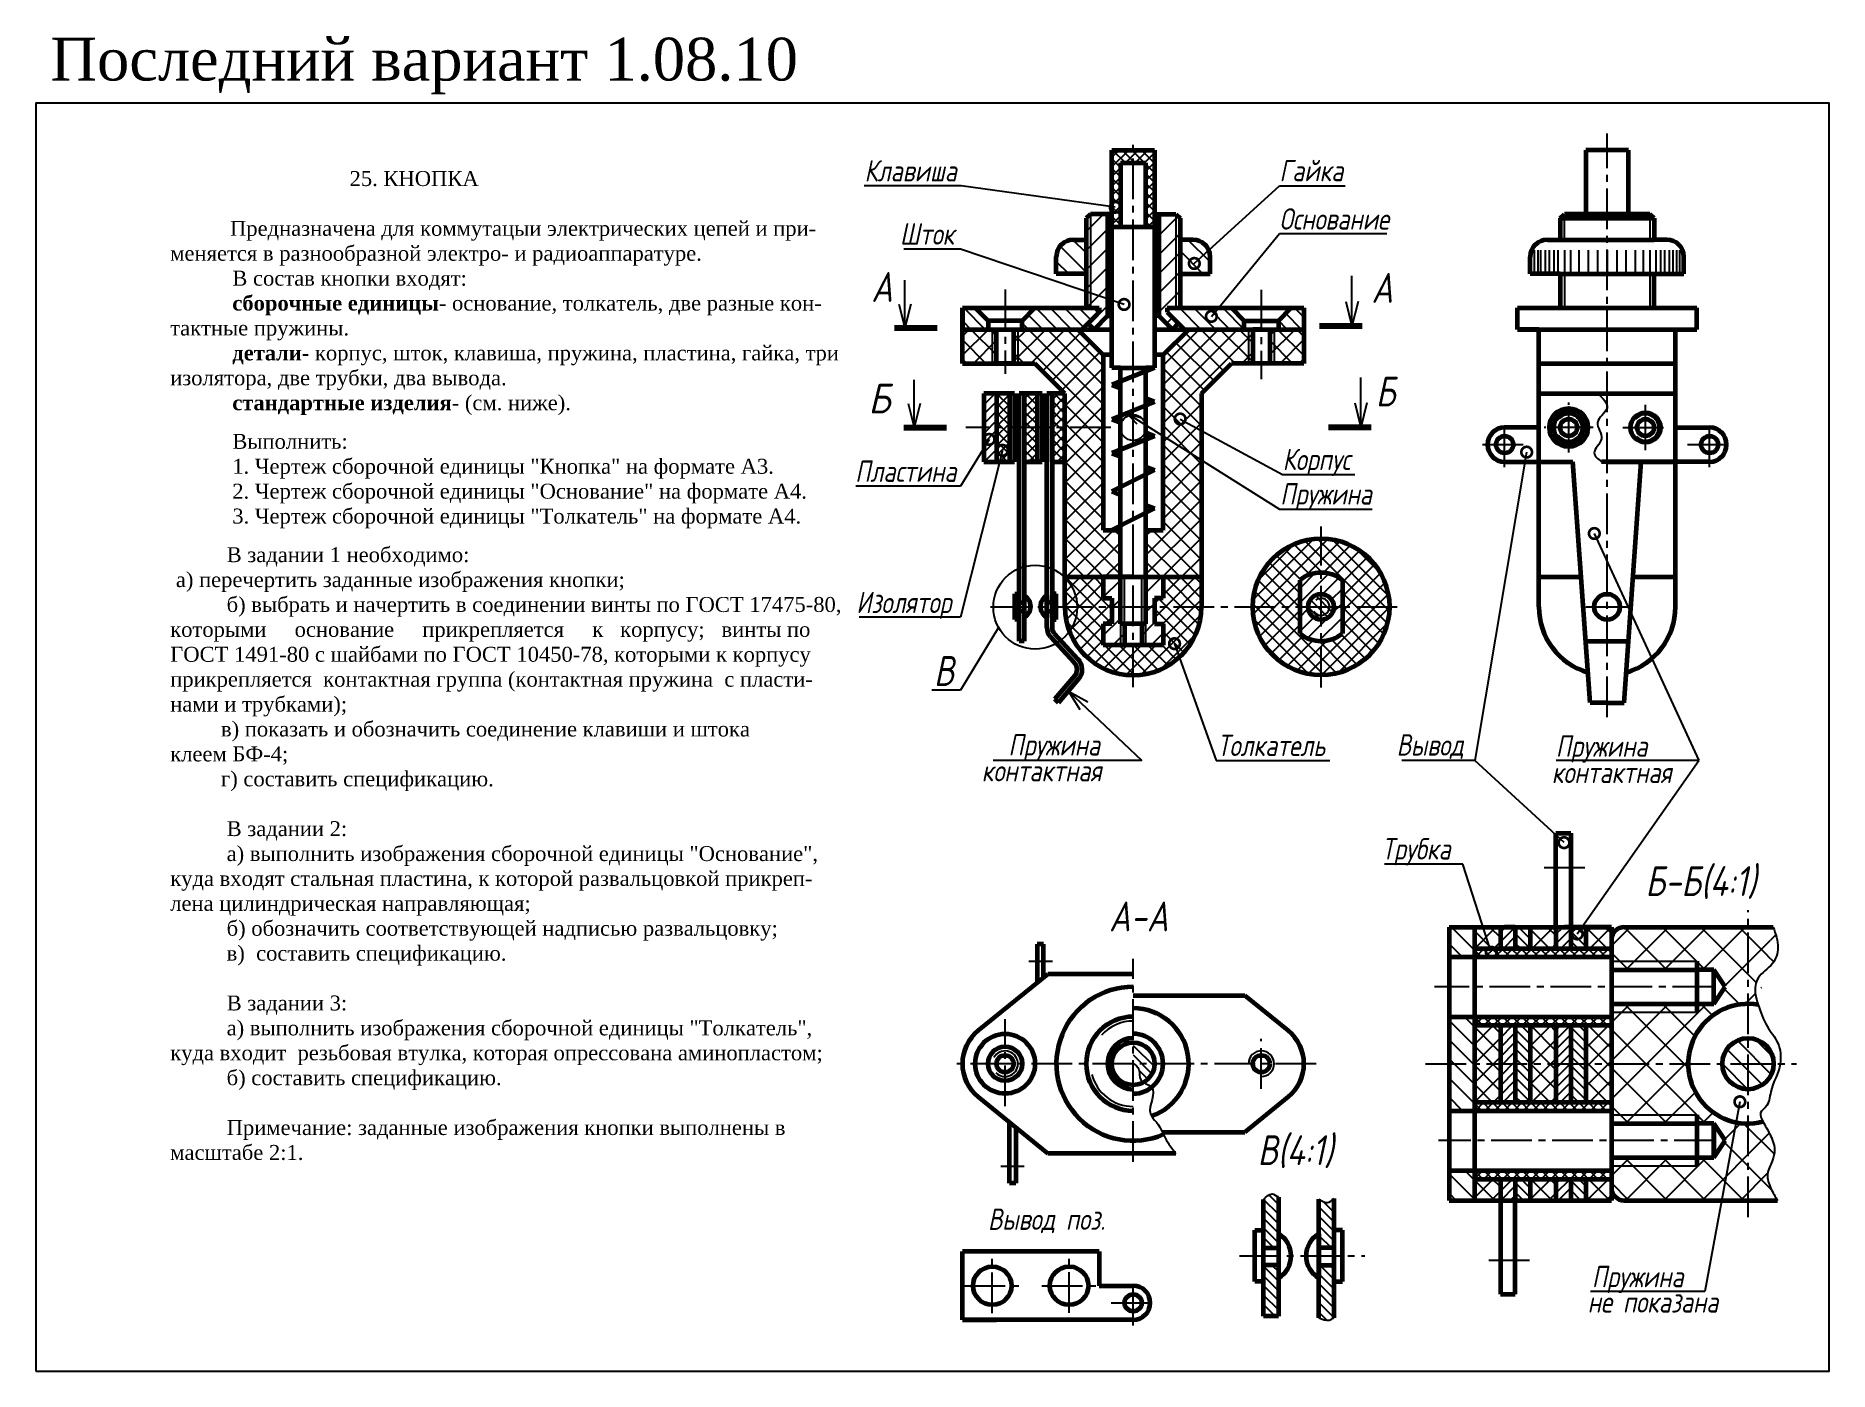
# Model space of a CAD drawing. Header units: millimetres. Extents: x 0 to 420, y 0 to 313.
import ezdxf

# ---------------------------------------------------------------- set-up
doc = ezdxf.new("R2010")
doc.units = ezdxf.units.MM
doc.header["$LTSCALE"] = 0.5
doc.linetypes.add('осевая2', pattern=[28.575000000000003, 19.05, -3.175, 3.175, -3.175])
doc.layers.get('0').update_dxf_attribs({"linetype": 'CONTINUOUS', "lineweight": 60})
doc.styles.get("Standard").update_dxf_attribs({"font": 'isocpeui.ttf', "width": 0.9})
doc.styles.add('стиль1', font='TIMES.TTF')
doc.dimstyles.get("Standard").update_dxf_attribs({"dimtxt": 5, "dimasz": 5, "dimexe": 2, "dimexo": 0, "dimgap": 1.5, "dimtad": 1, "dimdec": 0, "dimzin": 0, "dimtxsty": 'Standard', "dimcen": 5, "dimadec": 0, "dimazin": 0, "dimtfac": 1, "dimtdec": 0, "dimtofl": 0, "dimtmove": 0, "dimatfit": 3, "dimldrblk": 'DOTSMALL', "dimfxl": 0, "dimtolj": 1, "dimtzin": 0, "dimarcsym": 0})
pattern_1 = [(45, (10, -5), (-1.122532015133644, 1.122532015133644), []), (135, (10, -5), (-1.122532015133644, -1.122532015133644), [])]
pattern_2 = [(135, (0, 0), (-1.122532015133644, -1.122532015133644), [])]
pattern_3 = [(135, (0, 0), (-2.245064030267288, -2.245064030267288), [])]
pattern_4 = [(135, (0, 0), (-2.245064030267288, -2.245064030267288), []), (225, (0, 0), (2.245064030267288, -2.245064030267288), [])]
pattern_5 = [(45, (0, 0), (-1.122532015133644, 1.122532015133644), [])]

msp = doc.modelspace()

# ---------------------------------------------------------------- texts
at = {"color": 1, "lineweight": -3, "style": 'стиль1'}
msp.add_text('Последний вариант 1.08.10', height=10, dxfattribs=at).set_placement((3.422783860592972, 302.2799681957704))
at = {"color": 7, "lineweight": -3}
for s, height, width, p in [('Клавиша', 5, 0.8, (194.0701621060591, 278.6260579979266)), ('Гайка', 5, 0.8, (291.2523168393543, 278.6787607516511)), ('Шток', 5, 0.8, (202.3755449984262, 263.8383858995523)), ('Основание', 5, 0.8, (291.2523168393543, 267.3547493699864)), ('А', 7, 0.8, (195.655192801229, 250.4225870027178)), ('А', 7, 0.8, (312.8124720743657, 250.2018321012568)), ('Б', 7, 0.9, (194.9605212155783, 224.2984420396716)), ('Б', 7, 0.8, (313.8167992341149, 225.9412365781642)), ('Корпус', 5, 0.8, (292, 211.0389286462058)), ('Пластина', 5, 0.8, (191.8938155478829, 208.2737134635516)), ('Пружина', 5, 0.8, (291.4326791097087, 202.9535048000422)), ('Изолятор', 5, 0.8, (192.1534331396745, 177.5504892315471)), ('В', 7, 0.8, (210.3325062995041, 160.4846370044901)), ('Пружина', 5, 0.8, (227.7654112469613, 144.1801551574951)), ('Толкатель', 5, 0.8, (276.7154660609408, 144.062400348686)), ('Вывод', 5, 0.8, (318.7050475555782, 144.1658872847336)), ('Пружина', 5, 0.8, (355.9896035687136, 143.8957869386672)), ('контактная', 5, 0.8, (221.5097387369224, 138.1224051624586)), ('контактная', 5, 0.8, (355.024640785964, 137.7324584381626)), ('Трубка', 5, 0.8, (315.2282875468863, 119.8250557057544)), ('Б-Б(4:1)', 7, 0.8, (376.9693130998738, 111.2793057310734)), ('А-А', 7, 0.8, (251.3487584839194, 103)), ('В(4:1)', 7, 0.8, (286.1583603049758, 48.24173852189392)), ('Вывод поз.', 5, 0.8, (223, 33.08452678119204)), ('Пружина ', 5, 0.8, (364.436594125727, 19.64130170190401)), ('не показана', 5, 0.8, (363.4439675145065, 13.7116966837749))]:
    msp.add_text(s, height=height, dxfattribs=dict(at, width=width)).set_placement(p)
at = {"color": 7, "insert": (31.47099722455732, 286.9055627491589), "char_height": 3.5, "width": 154.2121212121212, "attachment_point": 1, "style": 'стиль1'}
msp.add_mtext('{\\fTimes New Roman|b0|i0|c204|p18;\\H1x;^I^I^I^I\\P^I^I^I25. КНОПКА\\P\\P^IПредназначена для коммутацыи электрических цепей и при-\\Pменяется в разнообразной электро- и радиоаппаратуре.\\P           В состав кнопки входят:\\P           \\fTimes New Roman|b1|i0|c204|p18;сборочные единицы\\fTimes New Roman|b0|i0|c204|p18;- основание, толкатель, две разные \\C256;кон-\\C7;\\Pтактные пружины.\\P          \\fTimes New Roman|b1|i0|c204|p18; детали\\fTimes New Roman|b0|i0|c204|p18;- корпус, шток, клавиша, пружина, пластина, гайка, \\C256;три \\C7;\\Pизолятора, две трубки, два вывода.\\P         \\fTimes New Roman|b1|i0|c204|p18;  стандартные изделия\\fTimes New Roman|b0|i0|c204|p18;- (см. ниже).\\P  \\H0.55x;         \\P\\H1.818x;           Выполнить:\\P           1. Чертеж сборочной единицы "Кнопка" на формате А3.\\P           2. Чертеж сборочной единицы "Основание" на формате А4.\\P           3. Чертеж сборочной единицы "Толкатель" на формате А4.\\P^I\\H0.55x; \\P\\H1.818x;          В задании 1 необходимо:^I^I\\P а) перечертить заданные изображения кнопки;\\P          б) выбрать и начертить в соединении винты по ГОСТ 17475-80,\\Pкоторыми     основание     прикрепляется     к   корпусу;   винты по\\PГОСТ 1491-80 с шайбами по ГОСТ 10450-78, которыми к корпусу прикрепляется  контактная группа (контактная пружина  с пласти-\\Pнами и трубками);\\P         в) показать и обозначить соединение клавиши и штока\\Pклеем БФ-4;\\P         г) составить спецификацию.\\P\\P          В задании 2:  \\P          а) выполнить изображения сборочной единицы "Основание", куда входят стальная пластина, к которой развальцовкой прикреп-\\Pлена цилиндрическая направляющая;\\P          б) обозначить соответствующей надписью развальцовку;\\P          в)  составить спецификацию.\\P \\P          В задании 3:\\P          а) выполнить изображения сборочной единицы "Толкатель",\\Pкуда входит  резьбовая втулка, которая опрессована аминопластом;\\P          б) составить спецификацию.\\P\\P          Примечание: заданные изображения кнопки выполнены в масштабе 2:1.}', dxfattribs=at)

# ---------------------------------------------------------------- blocks, each defined once
blk = doc.blocks.new('_DotSmall')
at = {"color": 0, "linetype": 'ByBlock', "const_width": 0.5}
blk.add_lwpolyline([(-0.0625, 0, 1), (0.0625, 0, 1)], format="xyb", close=True, dxfattribs=at)

# ---------------------------------------------------------------- hatches: boundary and pattern name
at = {"lineweight": -3}
h = msp.add_hatch(dxfattribs=at)
h.set_pattern_fill('ANSI37', color=256, scale=0.5, style=0)
h.set_pattern_definition([(45, (10.47450921081239, -4.379159490993146), (-1.122532015133644, 1.122532015133644), []), (135, (10.47450921081239, -4.379159490993146), (-1.122532015133644, -1.122532015133644), [])])
h.paths.add_polyline_path([(253.9999999999999, 283), (259.9999999999999, 283), (259.9999999999999, 268), (261.9999999999999, 268), (261.9999999999999, 286), (251.9999999999999, 286), (252, 268), (253.9999999999999, 268)])
h = msp.add_hatch(dxfattribs=at)
h.set_pattern_fill('ANSI31', style=0)
h.set_pattern_definition([(45, (10, -5), (-2.245064030267288, 2.245064030267288), [])])
h.paths.add_polyline_path([(250.9999999999999, 270.9999999999999), (246.9999999999999, 270.9999999999999), (247.0000000000002, 248.9999999999999), (249.0000000000001, 249), (249.0000000000001, 247.9999999999999), (246.414213562373, 245.414213562373), (247.8284271247462, 243.9999999999999), (251.0000000000001, 247.1715728752538)])
h.paths.add_polyline_path([(246.9999999999999, 270.9999999999999), (245.9999999999999, 269.9999999999999), (246.0000000000001, 249), (247.0000000000001, 249)])
h.paths.add_polyline_path([(266.9999999999998, 271.0000000000001), (262.9999999999999, 271), (262.9999999999998, 247.1715728752536), (266.1715728752538, 244.0000000000001), (267.5857864376268, 245.414213562373), (264.9999999999999, 248), (264.9999999999999, 249), (266.9999999999999, 248.9999999999999)])
h.paths.add_polyline_path([(267.9999999999999, 269.9999999999999), (266.9999999999999, 271.0000000000001), (266.9999999999999, 270), (266.9999999999999, 249), (267.9999999999999, 249)])
h = msp.add_hatch(dxfattribs=at)
h.set_pattern_fill('ANSI31', angle=90, style=0)
h.set_pattern_definition([(135, (10, -5), (-2.245064030267288, -2.245064030267288), [])])
h.paths.add_polyline_path([(245.9999999999999, 264.9999999999999), (243.0000000000001, 264.9999999999999, 0.4142135623730951), (239.0000000000001, 260.9999999999999), (239.0000000000001, 256.9999999999998), (246.0000000000001, 256.9999999999999)])
h.paths.add_polyline_path([(270.9999999999999, 264.9999999999999), (267.9999999999999, 264.9999999999999), (267.9999999999999, 256.9999999999999), (274.9999999999998, 256.9999999999998), (274.9999999999999, 260.9999999999999, 0.4142135623730951)])
h = msp.add_hatch(dxfattribs=at)
h.set_pattern_fill('ANSI31', scale=0.75, angle=90, style=0)
h.set_pattern_definition([(135, (10, -5), (-1.683798022700466, -1.683798022700466), [])])
h.paths.add_polyline_path([(222.9999999999997, 246), (219.9999999999997, 249), (217.0000000000001, 249), (217, 244), (222.9999999999997, 244)])
h.paths.add_polyline_path([(249.0000000000001, 247.9999999999999), (249.0000000000001, 249), (247.0000000000001, 249), (233.9999999999997, 249), (230.9999999999997, 245.9999999999999), (230.9999999999997, 244), (245, 244)])
h.paths.add_polyline_path([(279.9999999999999, 248.9999999999999), (264.9999999999999, 249), (264.9999999999999, 247.9999999999999), (268.9999999999999, 244), (269.9999999999999, 244), (283, 244), (283.0000000000001, 245.9999999999999)])
h.paths.add_polyline_path([(296.9999999999999, 248.9999999999999), (294, 248.9999999999999), (291, 245.9999999999999), (291, 244), (297, 244)])
h = msp.add_hatch(dxfattribs=at)
h.set_pattern_fill('ANSI37', style=0)
h.set_pattern_definition([(45, (10, -5), (-2.245064030267288, 2.245064030267288), []), (135, (10, -5), (-2.245064030267288, -2.245064030267288), [])])
h.paths.add_polyline_path([(297, 244), (290, 244), (290, 236), (297, 236)])
h.paths.add_polyline_path([(284.0000000000001, 243.9999999999999), (283, 243.9999999999999), (269.9999999999999, 243.9999999999999), (263.9999999999999, 237.9999999999999), (264, 197), (259.9999999999999, 197), (259.9999999999999, 186), (263.9999999999999, 186), (273, 186), (273, 229), (280, 235.9999999999999), (284, 236)])
h.paths.add_polyline_path([(250.0000000000001, 221), (240.9999999999999, 221), (241, 186), (253.9999999999999, 186), (254, 197), (250.0000000000001, 197)])
h.paths.add_polyline_path([(244, 244), (235.9999999999999, 244), (229.9999999999997, 244), (229.9999999999997, 235.9999999999999), (234, 235.9999999999999), (240.9999999999999, 228.9999999999999), (240.9999999999999, 220.9999999999999), (250, 220.9999999999999), (250, 237.9999999999999)])
h.paths.add_polyline_path([(224, 244), (217.0000000000001, 244), (217.0000000000001, 235.9999999999999), (223.9999999999999, 236)])
h.paths.add_polyline_path([(229.9999999999997, 244), (228.9999999999997, 244), (228.9999999999999, 235.9999999999999), (229.9999999999997, 235.9999999999999)])
h.paths.add_polyline_path([(224.9999999999999, 244), (223.9999999999999, 244), (223.9999999999999, 235.9999999999999), (224.9999999999999, 235.9999999999999)])
h.paths.add_polyline_path([(285, 244), (284, 243.9999999999999), (284, 235.9999999999999), (285, 235.9999999999999)])
h.paths.add_polyline_path([(290, 244), (289, 243.9999999999999), (289, 236), (290, 236)])
h = msp.add_hatch(dxfattribs=at)
h.set_pattern_fill('ANSI31', color=256, scale=0.5, style=0)
h.set_pattern_definition([(45, (11.47450921081239, -4.379159490993175), (-1.122532015133644, 1.122532015133644), [])])
h.paths.add_polyline_path([(225, 228.9999999999999), (221.9999999999999, 228.9999999999999), (222, 212.9999999999999), (224.9999999999999, 212.9999999999999)])
h = msp.add_hatch(dxfattribs=at)
h.set_pattern_fill('ANSI37', scale=0.5, style=0)
h.set_pattern_definition(pattern_1)
h.paths.add_polyline_path([(227.9999999999999, 229), (224.9999999999999, 229), (225, 221), (227.9999999999999, 221)])
h.paths.add_polyline_path([(227.9999999999999, 220.9999999999999), (224.9999999999999, 220.9999999999999), (224.9999999999999, 212.9999999999999), (227.9999999999999, 212.9999999999999)])
h = msp.add_hatch(color=7, dxfattribs=at)
h.paths.add_polyline_path([(229.2, 229), (227.9999999999999, 228.9999999999999), (227.9999999999999, 220.9999999999999), (229.1999999999999, 220.9999999999999)])
h.paths.add_polyline_path([(229.1999999999999, 221), (227.9999999999999, 221), (227.9999999999999, 213), (229.1999999999999, 213)])
for points in [[(231.4999999999999, 228.9999999999999), (230.3, 228.9999999999999), (230.3, 221), (231.4999999999999, 221)], [(243.1985606546065, 165.9179885122392, -0.3887361430112392), (243.3080637755554, 162.8130441587843), (238.6488081115461, 157.3511918884537), (239.4999999999999, 156.5), (244.2210135987188, 162.0342485370798, 0.3708833653669796), (244.2025324279733, 166.5987108885997), (240.0467666349128, 171.1290411446852, -0.03092575068386787), (239.0398596665021, 170.4515185162357)]]:
    msp.add_hatch(color=7, dxfattribs=at).paths.add_polyline_path(points)
h = msp.add_hatch(dxfattribs=at)
h.set_pattern_fill('ANSI37', scale=0.5, style=0)
h.set_pattern_definition(pattern_1)
h.paths.add_polyline_path([(234.4999999999999, 229), (231.4999999999999, 228.9999999999999), (231.4999999999999, 220.9999999999999), (234.4999999999999, 220.9999999999999)])
h.paths.add_polyline_path([(234.5, 221), (231.4999999999999, 221), (231.4999999999999, 213), (234.4999999999999, 213)])
h = msp.add_hatch(color=7, dxfattribs=at)
h.paths.add_polyline_path([(235.7, 229), (234.4999999999999, 228.9999999999999), (234.4999999999999, 220.9999999999999), (235.7, 220.9999999999999)])
h.paths.add_polyline_path([(235.7, 220.9999999999999), (234.4999999999999, 221), (234.4999999999999, 212.9999999999999), (235.4999999999999, 213), (235.6999999999999, 212.9999999999999)])
h = msp.add_hatch(color=7, dxfattribs=at)
h.paths.add_polyline_path([(238, 229), (236.8, 228.9999999999999), (236.7999999999999, 220.9999999999999), (237.9999999999999, 220.9999999999999)])
h.paths.add_polyline_path([(237.9999999999999, 220.9999999999999), (236.7999999999999, 220.9999999999999), (236.8, 213), (236.7999999999999, 188.3557805064941, -0.03251450548268266), (237.9999999999999, 187.9224295782384), (237.9999999999999, 213)])
h = msp.add_hatch(dxfattribs=at)
h.set_pattern_fill('ANSI37', scale=0.5, style=0)
h.set_pattern_definition(pattern_1)
h.paths.add_polyline_path([(241, 228.9999999999999), (237.9999999999999, 229), (237.9999999999999, 220.9999999999999), (240.9999999999999, 220.9999999999999)])
h.paths.add_polyline_path([(241, 221), (237.9999999999999, 221), (237.9999999999999, 212.9999999999999), (240.9999999999999, 213)])
h = msp.add_hatch(color=7, dxfattribs=at)
h.paths.add_polyline_path([(231.4999999999999, 213), (231.4999999999999, 220.9999999999999), (230.3, 221), (230.3, 187.9893054944609, -0.03232055185939949), (231.5, 188.3997580830647)])
h.paths.add_polyline_path([(231.5, 188.3997580830647, 0.03232055185939949), (230.3, 187.9893054944609), (230.3, 179.9999999999999), (231.5, 179.9999999999999)])
h.paths.add_polyline_path([(231.5, 178), (230.3, 177.9999999999999), (230.3, 171), (231.4999999999999, 170.9999999999999)])
h = msp.add_hatch(dxfattribs=at)
h.set_pattern_fill('ANSI37', color=256, scale=0.75, style=0)
h.set_pattern_definition([(45, (0, 0), (-1.683798022700466, 1.683798022700466), []), (135, (0, 0), (-1.683798022700466, -1.683798022700466), [])])
h.paths.add_polyline_path([(296, 178.9999999999999), (285, 178.9999999999999, 0.4142135623730951), (301, 162.9999999999999), (301, 170.9999999999999, -0.170404102870707), (296, 172.7550020016011)])
h.paths.add_polyline_path([(296, 185.2449979983985, -0.170404102870712), (301, 187.0000000000001), (301, 194.9999999999999, 0.4142135623730951), (285, 178.9999999999999), (295.9999999999999, 178.9999999999999)])
h.paths.add_polyline_path([(301, 194.9999999999999), (301, 186.9999999999999, -0.1704041028707142), (306.0000000000001, 185.2449979983983), (306.0000000000001, 179), (317, 178.9999999999999, 0.4142135623730951)])
h.paths.add_polyline_path([(317, 178.9999999999999), (306.0000000000001, 179), (306.0000000000001, 172.7550020016014, -0.1704041028707136), (301, 170.9999999999997), (301, 162.9999999999999, 0.4142135623730951)])
h = msp.add_hatch(color=7, dxfattribs=at)
h.paths.add_polyline_path([(238, 187.9224295782384, 0.03251450548268359), (236.7999999999999, 188.3557805064941), (236.7999999999999, 179.9999999999999), (238, 179.9999999999999)])
h.paths.add_polyline_path([(238, 177.9999999999999), (236.7999999999999, 177.9999999999999), (236.7999999999999, 176.479715562982), (236.7999999999999, 174.1386619228793, 0.1877357048080367), (237.6418751548739, 171.975505152139), (239.0398596665021, 170.4515185162357, 0.03092575068386726), (240.0467666349128, 171.1290411446852), (238.526171838163, 172.7866890868443, -0.1877356792263243), (237.9999999999999, 174.1386619228792)])
h = msp.add_hatch(dxfattribs=at)
h.set_pattern_fill('ANSI37', color=256, scale=0.75, style=0)
h.set_pattern_definition([(45, (10.47450921081239, -4.379159490993146), (-1.683798022700466, 1.683798022700466), []), (135, (10.47450921081239, -4.379159490993146), (-1.683798022700466, -1.683798022700466), [])])
h.paths.add_polyline_path([(263.9999999999999, 175), (263.9999999999999, 170), (256.9999999999999, 169.9999999999999), (256.9999999999999, 163, 0.4142135623730961), (273, 179), (273, 186), (263.9999999999999, 186), (263.9999999999999, 181), (261.9999999999999, 180.9999999999999), (261.9999999999999, 175)])
h.paths.add_polyline_path([(256.9999999999999, 163), (256.9999999999999, 170), (254.9999999999999, 170), (253.9999999999999, 170), (250, 170), (249.9999999999999, 175), (251.9999999999999, 174.9999999999999), (251.9999999999999, 181), (250, 181), (250, 186), (240.9999999999999, 186), (240.9999999999999, 179, 0.4142135623730951)])
h = msp.add_hatch(dxfattribs=at)
h.set_pattern_fill('ANSI31', color=256, style=0)
h.set_pattern_definition([(45, (10.47450921081239, -4.379159490993146), (-2.245064030267288, 2.245064030267288), [])])
h.paths.add_polyline_path([(253.9999999999999, 186), (250, 185.9999999999999), (249.9999999999999, 181), (251.9999999999999, 181), (251.9999999999999, 175), (249.9999999999999, 175), (249.9999999999999, 170), (253.9999999999999, 170)])
h.paths.add_polyline_path([(263.9999999999999, 175), (261.9999999999999, 175), (261.9999999999999, 181), (263.9999999999999, 181), (263.9999999999999, 186), (259.9999999999999, 186), (259.9999999999999, 170), (263.9999999999999, 170)])
h.paths.add_polyline_path([(259.9999999999999, 175), (258.9999999999999, 175), (258.9999999999999, 170), (259.9999999999999, 170)])
h.paths.add_polyline_path([(254.9999999999999, 175), (253.9999999999999, 174.9999999999999), (254, 170), (254.9999999999999, 170)])
h = msp.add_hatch(dxfattribs=at)
h.set_pattern_fill('ANSI31', scale=0.75, style=0)
h.set_pattern_definition([(45, (10, -5), (-1.683798022700466, 1.683798022700466), [])])
h.paths.add_polyline_path([(301.0000000000001, 186.9999999999999, 0.1704041028707158), (296, 185.2449979983981), (296, 178.9999999999999), (298, 178.9999999999999, -0.4142135623730951), (301, 181.9999999999999)])
h.paths.add_polyline_path([(301.0000000000001, 175.9999999999999, -0.4142135623731006), (298, 178.9999999999999), (296, 178.9999999999999), (296, 172.7550020016011, 0.1704041028707092), (301, 170.9999999999997)])
h.paths.add_polyline_path([(306.0000000000001, 178.9999999999999), (304, 178.9999999999999, -0.4142135623730951), (301, 175.9999999999999), (301, 170.9999999999999, 0.1704041028707114), (306.0000000000001, 172.7550020016014)])
h.paths.add_polyline_path([(306.0000000000001, 185.2449979983986, 0.1704041028707123), (301, 187.0000000000001), (301, 181.9999999999999, -0.4142135623730951), (304, 178.9999999999999), (306.0000000000001, 178.9999999999999)])
h = msp.add_hatch(dxfattribs=at)
h.set_pattern_fill('ANSI31', color=256, scale=0.5, angle=90, style=0)
h.set_pattern_definition([(135, (-4.278414844498002, -3.715709893758174), (-1.122532015133644, -1.122532015133644), [])])
h.paths.add_polyline_path([(301, 179.5856578228995), (298.0577211358411, 179.5856578228995, 0.04915979923490117), (298, 178.9999999999999, 1), (304, 178.9999999999999), (301, 178.9999999999999)])
h.paths.add_polyline_path([(301, 181.9999999999999, 0.3577686434784973), (298.0577211358411, 179.5856578228995), (301, 179.5856578228995)])
h.paths.add_polyline_path([(301, 180.9999999999999), (301, 179.5856578228995), (302.9123297086215, 179.5856578228995, 0.3296180218170288)], flags=17)
h.paths.add_polyline_path([(302.9123297086215, 179.5856578228995), (301, 179.5856578228995), (301, 178.9999999999999), (303, 178.9999999999999, 0.07443303098612686)], flags=17)
h.paths.add_polyline_path([(303.942278864159, 179.5856578228995), (302.9123297086215, 179.5856578228995, -0.07443303098612686), (303, 178.9999999999999), (304, 178.9999999999999, 0.04915979923490117)], flags=17)
h.paths.add_polyline_path([(301, 181.9999999999999), (301, 180.9999999999999, -0.3296180218170288), (302.9123297086215, 179.5856578228995), (303.942278864159, 179.5856578228995, 0.3577686434784973)])
h = msp.add_hatch(dxfattribs=at)
h.set_pattern_fill('ANSI31', color=256, angle=90, style=0)
h.set_pattern_definition(pattern_3)
h.paths.add_polyline_path([(337, 104.0000000000002), (331, 104.0000000000002), (331, 97.00000000000023), (337, 97.00000000000023), (337, 99.00000000000023)])
h.paths.add_polyline_path([(337.0000000000001, 83.00000000000023), (331, 83.00000000000023), (331, 72.00000000000023), (337, 72.00000000000023)])
h.paths.add_polyline_path([(336.9999999999999, 72.00000000000023), (331, 72.00000000000023), (331, 61.00000000000023), (337, 61.00000000000023), (337, 63.00000000000023)])
h.paths.add_polyline_path([(337.0000000000001, 47.00000000000022), (331, 47.00000000000023), (331, 40.00000000000023), (337, 40.00000000000023)])
h = msp.add_hatch(dxfattribs=at)
h.set_pattern_fill('ANSI37', angle=90, style=0)
h.set_pattern_definition(pattern_4)
h.paths.add_polyline_path([(356, 104.0000000000002), (350, 104.0000000000002), (350, 99.00000000000023), (356, 99.00000000000024)])
h.paths.add_polyline_path([(356, 81.00000000000023), (350, 81.00000000000021), (350.0000000000001, 72.00000000000023), (355.9999999999999, 72.00000000000021)])
h.paths.add_polyline_path([(356.0000000000001, 72.00000000000023), (350, 72.00000000000023), (350, 63.00000000000023), (356, 63.00000000000022)])
h.paths.add_polyline_path([(356, 45.00000000000023), (350, 45.00000000000023), (350, 40.00000000000023), (356, 40.00000000000023)])
h.paths.add_polyline_path([(343, 45.00000000000023), (337, 45.00000000000023), (337, 40.00000000000023), (343, 40.00000000000023)])
h.paths.add_polyline_path([(343, 72.00000000000023), (337.0000000000001, 72.00000000000023), (337.0000000000001, 63.00000000000023), (343, 63.00000000000023)])
h.paths.add_polyline_path([(343, 81.00000000000023), (337, 81.00000000000023), (337, 72.00000000000023), (342.9999999999999, 72.00000000000023)])
h.paths.add_polyline_path([(343, 104.0000000000002), (342, 104.0000000000002), (337, 104.0000000000002), (337, 99.00000000000023), (343, 99.00000000000023)])
h = msp.add_hatch(dxfattribs=at)
h.set_pattern_fill('ANSI31', scale=0.5, style=0)
h.set_pattern_definition(pattern_5)
h.paths.add_polyline_path([(346.5001232049156, 104.0000000000002), (344, 104.0000000000002), (343, 104.0000000000002), (343, 99.00000000000021), (346.5001232049155, 99.00000000000021)])
h.paths.add_polyline_path([(346.5001232049156, 81.00000000000023), (343, 81.00000000000024), (343, 72.00000000000023), (346.5001232049156, 72.00000000000024)])
h.paths.add_polyline_path([(346.5001232049155, 72.00000000000023), (343, 72.00000000000024), (343, 63.00000000000022), (346.5001232049156, 63.00000000000025)])
h.paths.add_polyline_path([(346.5001232049155, 45.00000000000023), (342.9999999999999, 45.00000000000022), (342.9999999999999, 40.00000000000023), (346.5001232049155, 40.00000000000021)])
h = msp.add_hatch(dxfattribs=at)
h.set_pattern_fill('ANSI31', scale=0.5, angle=90, style=0)
h.set_pattern_definition(pattern_2)
h.paths.add_polyline_path([(363.0000000000002, 104.0000000000002), (360.5000000000002, 104.0000000000002), (359.4999999999998, 104.0000000000002), (359.4999999999998, 99.00000000000023), (363.0000000000002, 99.00000000000023)])
h.paths.add_polyline_path([(363.0000000000002, 81.00000000000023), (359.4999999999996, 81.00000000000021), (359.4999999999997, 72.00000000000023), (363.0000000000001, 72.00000000000023)])
h.paths.add_polyline_path([(363.0000000000001, 72.00000000000023), (359.4999999999997, 72.00000000000023), (359.4999999999997, 63.00000000000023), (363.0000000000001, 63.00000000000023)])
h.paths.add_polyline_path([(363.0000000000002, 45.00000000000022), (359.4999999999997, 45.00000000000021), (359.4999999999998, 40.00000000000023), (363.0000000000003, 40.00000000000023)])
h.paths.add_polyline_path([(350.0000000000001, 45.00000000000023), (346.5001232049155, 45.00000000000022), (346.5001232049155, 40.00000000000023), (350, 40.00000000000023)])
h.paths.add_polyline_path([(350.0000000000001, 72.00000000000023), (346.5001232049156, 72.00000000000023), (346.5001232049154, 63.00000000000023), (350, 63.00000000000023)])
h.paths.add_polyline_path([(349.9999999999999, 81.00000000000021), (346.5001232049156, 81.00000000000023), (346.5001232049156, 72.00000000000023), (350, 72.00000000000023)])
h.paths.add_polyline_path([(350, 104.0000000000002), (346.5001232049155, 104.0000000000002), (346.5001232049156, 99.00000000000023), (350.0000000000001, 99.00000000000023)])
h = msp.add_hatch(dxfattribs=at)
h.set_pattern_fill('ANSI31', scale=0.5, style=0)
h.set_pattern_definition(pattern_5)
h.paths.add_polyline_path([(359.4998767950844, 103.9889009128242), (359.4998767950844, 104.0000000000002), (358.0000000000002, 104.0000000000002), (356, 104.0000000000002), (356, 99.00000000000023), (359.4999999999997, 99.00000000000023), (359.4999999999998, 103.9889009128242)])
h.paths.add_polyline_path([(359.4999999999997, 81.00000000000023), (355.9999999999999, 81.00000000000021), (355.9999999999999, 72.00000000000023), (359.4999999999997, 72.00000000000023)])
h.paths.add_polyline_path([(359.4999999999996, 72.00000000000023), (356, 72.00000000000023), (355.9999999999999, 63.00000000000023), (359.4999999999997, 63.00000000000022)])
h.paths.add_polyline_path([(359.4999999999997, 45.00000000000023), (356, 45.00000000000023), (356, 40.00000000000023), (359.4999999999998, 40.00000000000023)])
h = msp.add_hatch(dxfattribs=at)
h.set_pattern_fill('ANSI37', angle=90, style=0)
h.set_pattern_definition(pattern_4)
h.paths.add_polyline_path([(369, 104.0000000000002), (363.0000000000002, 104.0000000000002), (363.0000000000002, 99.00000000000023), (369, 99.00000000000024), (369, 101.0000000000002)])
h.paths.add_polyline_path([(369, 81.00000000000023), (363.0000000000002, 81.00000000000023), (363.0000000000002, 72.00000000000023), (369, 72.00000000000023)])
h.paths.add_polyline_path([(368.9999999999999, 72.00000000000023), (363.0000000000002, 72.00000000000023), (363.0000000000002, 63.00000000000023), (369, 63.00000000000023)])
h.paths.add_polyline_path([(369.0000000000001, 45.00000000000023), (363.0000000000002, 45.00000000000023), (363.0000000000002, 40.00000000000023), (369, 40.00000000000023)])
h = msp.add_hatch(dxfattribs=at)
h.set_pattern_fill('ANSI37', scale=2, style=0)
h.set_pattern_definition([(45, (0, 0), (-4.490128060534576, 4.490128060534577), []), (135, (0, 0), (-4.490128060534577, -4.490128060534576), [])])
edge = h.paths.add_edge_path()
edge.add_spline(control_points=[(403.3817596510526, 85.79591319792291), (403.0962714435285, 86.68057448509904), (402.4433940731637, 88.69656933238188), (402.9999838814386, 92.78552953438988), (407.0071425203348, 94.84933294992697), (408.5089177187141, 99.57069407786618), (407.471336109646, 102.4089944709879), (406.8897211118715, 104.0000000000002)], knot_values=[0, 0, 0, 2.486899575160351e-14, 2.786995205678917, 6.383645834598827, 11.19536480264274, 15.09089336514456, 20.05989280521777, 20.05989280521777, 20.05989280521777, 20.05989280521777], degree=3, periodic=0)
edge.add_line((406.8897211118715, 104.0000000000002), (401, 104.0000000000002))
edge.add_line((401, 104.0000000000002), (401, 86.00000000000023))
edge.add_arc((400.9999999999999, 72.00000000000023), 14, 80.20487302045899, 89.99999999999977, ccw=False)
h.paths.add_polyline_path([(401, 104.0000000000002), (372, 104.0000000000002, 0.4142135623730951), (369, 101.0000000000002), (369, 96.00000000000023), (389, 96.00000000000021), (389, 94.00000000000024), (392.9999999999997, 94.00000000000024), (395.6666666666665, 90.00000000000023), (392.9999999999999, 86.00000000000021), (389, 86.0000000000002), (389, 84.0000000000002), (369, 84.00000000000024), (368.9999999999999, 72.00000000000023), (387, 72.00000000000023, -0.4142135623730951), (401, 86.00000000000023)])
h.paths.add_polyline_path([(389, 96.0000000000002), (369, 96.00000000000024), (369, 94.00000000000023), (389, 94.00000000000023)], flags=17)
h.paths.add_polyline_path([(389, 86.00000000000023), (369, 86.00000000000023), (369, 84.00000000000024), (389, 84.0000000000002)], flags=17)
h.paths.add_polyline_path([(387, 72.00000000000023), (369, 72.00000000000023), (369, 60.00000000000023), (389, 60.00000000000023), (389, 58.00000000000023), (392.9999999999997, 58.00000000000023), (395.6666666666665, 54.00000000000018), (393, 50.00000000000023), (389, 50.00000000000023), (389, 48.00000000000023), (369, 48.00000000000023), (369, 43.00000000000023, 0.4142135623730951), (372, 40.00000000000023), (401, 40.00000000000023), (401, 58.00000000000023, -0.4142135623730951)])
h.paths.add_polyline_path([(389, 60.00000000000023), (369, 60.00000000000023), (369, 58.00000000000023), (389, 58.00000000000023)], flags=17)
h.paths.add_polyline_path([(389, 50.00000000000023), (369, 50.00000000000023), (369, 48.00000000000023), (389, 48.00000000000023)], flags=17)
edge = h.paths.add_edge_path()
edge.add_spline(control_points=[(407.8956391645061, 40.00000000000023), (407.3513631282202, 40.90001787406612), (406.2219703959634, 42.76758796369852), (405.1002121599946, 46.14514160952249), (406.7221411601874, 48.97607927105578), (407.561540126487, 52.27267252049329), (406.0669225979169, 55.31453301716516), (405.3759416769777, 57.75985963135362), (404.5041923245978, 58.44564143339041)], knot_values=[50.19607578461368, 50.19607578461368, 50.19607578461368, 50.19607578461368, 53.38797167190789, 56.81937678796115, 60.0636577726833, 62.76986536725344, 66.64301763964549, 69.93503006929551, 69.93503006929551, 69.93503006929551, 69.93503006929552], degree=3, periodic=0)
edge.add_arc((400.9999999999999, 72.00000000000023), 13.99999999999999, 270.0000000000002, 284.4952328995778, ccw=False)
edge.add_line((401, 58.00000000000024), (401.0000000000001, 40.00000000000023))
edge.add_line((401.0000000000001, 40.00000000000023), (407.8956391645061, 40.00000000000023))
h = msp.add_hatch(dxfattribs=at)
h.set_pattern_fill('ANSI37', scale=0.5, style=0)
h.set_pattern_definition([(45, (0, 0), (-1.122532015133644, 1.122532015133644), []), (135, (0, 0), (-1.122532015133644, -1.122532015133644), [])])
h.paths.add_polyline_path([(369, 99.00000000000023), (337, 99.00000000000023), (337, 97.00000000000023), (369, 97.00000000000023)])
h.paths.add_polyline_path([(369, 83.00000000000023), (337, 83.00000000000023), (337, 81.00000000000023), (369, 81.00000000000023)])
h.paths.add_polyline_path([(369, 63.00000000000023), (337, 63.00000000000023), (337, 61.00000000000023), (369, 61.00000000000023)])
h.paths.add_polyline_path([(369.0000000000001, 47.00000000000023), (337, 47.00000000000023), (337, 45.00000000000023), (369, 45.00000000000023)])
h = msp.add_hatch(dxfattribs=at)
h.set_pattern_fill('ANSI31', color=256, scale=0.5, angle=90, style=0)
h.set_pattern_definition([(135, (10, 0), (-1.122532015133644, -1.122532015133644), [])])
edge = h.paths.add_edge_path()
edge.add_line((256.9999999999998, 77.00000000000016), (256.9999999999998, 72.18257967483999))
edge.add_spline(control_points=[(256.9999999999998, 72.18257967483996), (257.0743809351748, 72.12185744710362), (257.1487618703497, 72.06113521936729), (257.2223459133114, 71.99999999999983)], knot_values=[0, 0, 0, 0, 0.2720584624140456, 0.2720584624140456, 0.2720584624140456, 0.2720584624140456], degree=3, periodic=0)
edge.add_line((257.2223459133108, 72.00000000000026), (262, 72.00000000000026))
edge.add_arc((256.9999999999999, 72.00000000000016), 5.000000000000001, 1.139910797836518e-12, 90.00000000000131)
edge = h.paths.add_edge_path()
edge.add_line((262, 72.00000000000026), (257.2223459133109, 72.00000000000026))
edge.add_spline(control_points=[(257.2223459133114, 71.99999999999983), (257.6993361687564, 71.60370614702417), (258.7671212548972, 70.60780632985237), (258.3018722777346, 68.49207502024207), (259.1462525236267, 67.781210289063), (259.4054695044779, 67.61665464935439)], knot_values=[0.2720584624140456, 0.2720584624140456, 0.2720584624140456, 0.2720584624140456, 2.035609774083759, 4.51799262929576, 5.409592116382155, 5.409592116382155, 5.409592116382155, 5.409592116382155], degree=3, periodic=0)
edge.add_arc((257, 72.00000000000017), 5, 298.756870802851, 360.000000000001)
h = msp.add_hatch(dxfattribs=at)
h.set_pattern_fill('ANSI31', angle=90, style=0)
h.set_pattern_definition(pattern_3)
edge = h.paths.add_edge_path()
edge.add_arc((401, 72.00000000000023), 6, 0, 360)
h = msp.add_hatch(dxfattribs=at)
h.set_pattern_fill('ANSI31', scale=0.5, angle=90, style=0)
h.set_pattern_definition(pattern_2)
edge = h.paths.add_edge_path()
edge.add_spline(control_points=[(303.9999999999999, 40.39944289614448), (303.5100585154882, 39.9843837009622), (302.4151276318448, 39.05680123303111), (301.1816595036008, 39.8588561356876), (300.5001232049156, 40.30202083300082)], knot_values=[0, 0, 0, 0, 1.746611071670901, 3.903360839084156, 3.903360839084156, 3.903360839084156, 3.903360839084156], degree=3, periodic=0)
edge.add_line((300.5001232049156, 40.30202083300085), (300.5001232049156, 28.84009793855425))
edge.add_line((300.5001232049156, 28.84009793855425), (304, 28.84009793855433))
edge.add_line((304, 28.84009793855433), (304, 32.99568148722517))
edge.add_line((304, 32.99568148722517), (304, 40.39944289614456))
edge = h.paths.add_edge_path()
edge.add_line((304, 24.84009793855427), (300.5001232049156, 24.84009793855427))
edge.add_line((300.5001232049156, 24.84009793855427), (300.5001232049156, 12.4601903070152))
edge.add_spline(control_points=[(300.5001232049156, 12.46019030701519), (301.3095935646473, 12.13507472174337), (302.5273881626209, 11.64595983482868), (303.6302219165463, 12.2558351733487), (303.9999999999999, 12.46032522728552)], knot_values=[0, 0, 0, 0, 2.427540661142169, 3.652074307550158, 3.652074307550158, 3.652074307550158, 3.652074307550158], degree=3, periodic=0)
edge.add_line((304, 12.46032522728554), (304, 24.84009793855427))
edge = h.paths.add_edge_path()
edge.add_spline(control_points=[(291, 40.71844645140435), (290.5049098897842, 41.08985304959811), (289.2883329972256, 42.00250445543867), (288.165823587166, 40.85498930153843), (287.5001232049156, 40.17445934807552)], knot_values=[0, 0, 0, 0, 1.660594581950176, 4.080552114901908, 4.080552114901908, 4.080552114901908, 4.080552114901908], degree=3, periodic=0)
edge.add_line((287.5001232049156, 40.17445934807552), (287.5001232049156, 28.84009793855432))
edge.add_line((287.5001232049156, 28.84009793855432), (290.9999999999999, 28.84009793855432))
edge.add_line((290.9999999999999, 28.84009793855432), (291, 40.71844645140437))
h.paths.add_polyline_path([(291.0000000000001, 24.84009793855433), (287.5001232049156, 24.84009793855426), (287.5001232049156, 12.84009793855432), (291, 12.84009793855432)])

# ---------------------------------------------------------------- linework, layer by layer
at = {"color": 7, "lineweight": 0}
for p, q in [((420.0000013490593, 296.9999997325646), (1.349059402855346e-06, 296.9999997325646)), ((1.349059402855346e-06, 296.9999997325646), (1.349059402855346e-06, -2.674353254406014e-07)), ((420.0000013490593, -2.674353254406014e-07), (420.0000013490593, 296.9999997325646)), ((344, 104.0000000000002), (343, 104.0000000000002)), ((343, 104.0000000000002), (343, 99.00000000000023)), ((346.5001232049156, 104.0000000000002), (344, 104.0000000000002)), ((346.5001232049156, 99.00000000000023), (346.5001232049156, 104.0000000000002)), ((369, 99.00000000000023), (337, 99.00000000000023)), ((337, 99.00000000000023), (337, 97.00000000000023)), ((337, 97.00000000000023), (369, 97.00000000000023)), ((343, 99.00000000000023), (346.5001232049156, 99.00000000000023)), ((369, 97.00000000000023), (369, 99.00000000000023)), ((369, 83.00000000000023), (337, 83.00000000000023)), ((337, 83.00000000000023), (337, 81.00000000000023)), ((337, 81.00000000000023), (337, 83.00000000000023)), ((337, 83.00000000000023), (369, 83.00000000000023)), ((337, 81.00000000000023), (369, 81.00000000000023)), ((343, 81.00000000000023), (337, 81.00000000000023)), ((346.5001232049156, 81.00000000000023), (343, 81.00000000000024)), ((343, 81.00000000000024), (343, 72.00000000000023)), ((343, 63.00000000000023), (343, 81.00000000000023)), ((346.5001232049156, 72.00000000000021), (346.5001232049156, 81.00000000000023)), ((346.5001232049155, 63.00000000000023), (346.5001232049156, 81.00000000000023)), ((346.5001232049156, 81.00000000000023), (359.4999999999997, 81.00000000000023)), ((359.4999999999997, 81.00000000000023), (359.4999999999997, 63.00000000000023)), ((369, 81.00000000000023), (363.0000000000002, 81.00000000000023)), ((363.0000000000002, 81.00000000000023), (363.0000000000002, 63.00000000000023)), ((369, 81.00000000000023), (369, 83.00000000000023)), ((369, 83.00000000000023), (369, 81.00000000000023)), ((343, 72.00000000000023), (346.5001232049156, 72.00000000000021)), ((346.5001232049156, 72.00000000000023), (343, 72.00000000000023)), ((343, 72.00000000000023), (343, 63.00000000000023)), ((346.5001232049156, 63.00000000000023), (346.5001232049156, 72.00000000000023)), ((369, 63.00000000000023), (337, 63.00000000000023)), ((337, 63.00000000000023), (337, 61.00000000000023)), ((337, 61.00000000000023), (337, 63.00000000000023)), ((337, 63.00000000000023), (343, 63.00000000000023)), ((343, 63.00000000000023), (346.5001232049156, 63.00000000000023)), ((359.4999999999997, 63.00000000000023), (346.5001232049155, 63.00000000000023)), ((363.0000000000002, 63.00000000000023), (369, 63.00000000000023)), ((369, 61.00000000000023), (369, 63.00000000000023)), ((369, 63.00000000000023), (369, 61.00000000000023)), ((337, 61.00000000000023), (369, 61.00000000000023)), ((369, 61.00000000000023), (337, 61.00000000000023)), ((369, 54.00000000000023), (369, 58.00000000000023)), ((369, 58.00000000000023), (389, 58.00000000000023)), ((389, 58.00000000000023), (392.9999999999997, 58.00000000000023)), ((392.9999999999997, 58.00000000000023), (395.6666666666665, 54.00000000000018)), ((369, 50.00000000000023), (369, 54.00000000000023)), ((395.6666666666665, 54.00000000000018), (393, 50.00000000000023)), ((393, 50.00000000000023), (369, 50.00000000000023)), ((346.5001232049155, 45.00000000000023), (343, 45.00000000000022)), ((343, 45.00000000000022), (342.9999999999999, 40.00000000000023)), ((346.5001232049155, 40.00000000000022), (346.5001232049155, 45.00000000000023)), ((342.9999999999999, 40.00000000000023), (346.5001232049155, 40.00000000000022)), ((1.349059402855346e-06, -2.674353254406014e-07), (420.0000013490593, -2.674353254406014e-07))]:
    msp.add_line(p, q, dxfattribs=at)
at = {"linetype": 'осевая2', "lineweight": -3}
for p, q in [((368, 153.1670388027873), (368, 289.8957901429818)), ((256.9999999999999, 160.2027274502791), (256.9999999999999, 287.6982281225469)), ((226.9999999999997, 253.3422030603032), (226.9999999999997, 233.6055279160263)), ((287, 253.2474888790094), (287, 232.2958909098242)), ((359, 215.1739430949277), (359, 226.8260569050722)), ((251.75551004504, 220.9999999999999), (217.838511184751, 220.9999999999999)), ((344.0000000000001, 211.702490584484), (344.0000000000001, 222.2975094155159)), ((364.7496489928988, 221), (353.2503510071012, 221)), ((371.6610409483463, 221), (382.3389590516539, 221)), ((392, 211.702490584484), (392, 222.2975094155159)), ((338.8445789284061, 217), (349.1554210715941, 217)), ((386.844578928406, 217), (397.155421071594, 217)), ((301, 160.1437200263278), (301, 197.856279973672)), ((223.5916407411337, 178.9999999999999), (320.1424730571355, 178.9999999999999)), ((353.2763147300457, 117.9889009128242), (363.192850023238, 117.9889009128242)), ((401, 36.0702181419182), (401, 107.9297818580823)), ((232.5796349481573, 96.00000000000028), (238.0963501215246, 96.00000000000028)), ((256.9999999999999, 48.99744902707096), (256.9999999999998, 96.53429381705223)), ((392.8460026487996, 90.00000000000023), (327.5846049544338, 90.00000000000023)), ((226.9999999999999, 62.02991567827354), (226.9999999999999, 82.44610042633184)), ((287.0000000000001, 66.1334773962177), (287, 77.8665226037823)), ((299.8321690611861, 72.00000000000023), (214.1678309388136, 72.00000000000028)), ((325.4709069173903, 72.00000000000023), (412.3216843875289, 72.00000000000023)), ((393.2434106561566, 54.00000000000023), (328.5377389583323, 54.00000000000023)), ((225.9835351750211, 48.00000000000028), (231.5002503483884, 48.00000000000023)), ((224, 13.57174196998346), (224, 26.42310841598703)), ((242, 13.62336806760709), (242, 26.37663193239291)), ((281.8720344162461, 26.99396420498182), (311.2272193704807, 27.00188737630884)), ((257, 10.70249058448405), (257, 21.29750941551595)), ((217.5188992606552, 20), (230.4811007393448, 20)), ((235.5679976117476, 20), (248.4320023882524, 20)), ((251.844578928406, 16), (262.155421071594, 16))]:
    msp.add_line(p, q, dxfattribs=at)
at = {"lineweight": 60}
for p, q in [((251.9999999999999, 268), (251.9999999999999, 286)), ((251.9999999999999, 286), (261.9999999999999, 286)), ((261.9999999999999, 286), (261.9999999999999, 268)), ((261.9999999999999, 286), (261.9999999999999, 271)), ((373, 286), (363, 286)), ((363, 286), (363, 271)), ((373, 271), (373, 286)), ((253.9999999999999, 283), (253.9999999999999, 268)), ((253.9999999999999, 283), (259.9999999999999, 283)), ((259.9999999999999, 268), (259.9999999999999, 283)), ((246.9999999999999, 270.9999999999999), (245.9999999999999, 269.9999999999999)), ((245.9999999999999, 269.9999999999999), (246.0000000000001, 249)), ((250.9999999999999, 270.9999999999999), (246.9999999999999, 270.9999999999999)), ((251.9999999999999, 270.9999999999999), (250.9999999999999, 270.9999999999999)), ((250.9999999999999, 270.9999999999999), (251.0000000000001, 247.1715728752537)), ((261.9999999999999, 271), (262.9999999999999, 271)), ((262.9999999999999, 271), (262.9999999999999, 247.1715728752536)), ((262.9999999999999, 271), (266.9999999999999, 271.0000000000001)), ((266.9999999999999, 271), (267.9999999999999, 270)), ((267.9999999999999, 270), (267.9999999999999, 249)), ((357, 270), (358, 271)), ((357, 270), (379, 270)), ((357, 270), (357, 264.9999999999999)), ((378, 271), (358, 271)), ((368, 271), (362, 271)), ((368, 271), (373, 271)), ((379, 270), (378, 271)), ((379, 270), (379.0000000000001, 264.9999999999999)), ((243.0000000000001, 264.9999999999999), (246, 264.9999999999999)), ((251.9999999999999, 235), (251.9999999999999, 268)), ((251.9999999999999, 268), (261.9999999999999, 268)), ((261.9999999999999, 268), (261.9999999999999, 235)), ((270.9999999999999, 264.9999999999999), (267.9999999999999, 264.9999999999999)), ((354.0000000000002, 264.9999999999999), (357.0000000000001, 264.9999999999999)), ((356.9999999999999, 264.9999999999999), (379.0000000000001, 264.9999999999999)), ((382, 264.9999999999999), (379, 264.9999999999999)), ((239.0000000000001, 256.9999999999999), (239.0000000000001, 260.9999999999999)), ((274.9999999999999, 256.9999999999999), (274.9999999999999, 260.9999999999999)), ((350.0000000000002, 256.9999999999999), (350.0000000000002, 260.9999999999999)), ((386, 256.9999999999999), (386, 260.9999999999999)), ((246.0000000000001, 256.9999999999999), (239.0000000000001, 256.9999999999999)), ((267.9999999999999, 256.9999999999999), (274.9999999999999, 256.9999999999999)), ((357.0000000000002, 256.9999999999999), (350.0000000000002, 256.9999999999999)), ((356.9999999999999, 256.9999999999999), (357, 249)), ((356.9999999999998, 256.9999999999999), (378.9999999999998, 256.9999999999999)), ((379, 249), (378.9999999999998, 256.9999999999999)), ((379, 256.9999999999999), (386, 256.9999999999999)), ((217.0000000000001, 249), (249.0000000000001, 249)), ((217.0000000000001, 236), (217.0000000000001, 249)), ((217.0000000000001, 249), (217.0000000000001, 244)), ((222.9999999999997, 246), (219.9999999999997, 249)), ((230.9999999999997, 246), (233.9999999999997, 249)), ((249.0000000000001, 248), (244.9999999999999, 244)), ((247.0000000000001, 249), (249.0000000000001, 249)), ((249.0000000000001, 249), (249.0000000000001, 248)), ((264.9999999999999, 249), (297, 249)), ((264.9999999999999, 249), (264.9999999999999, 248)), ((264.9999999999999, 248), (268.9999999999999, 244)), ((283, 245.9999999999999), (280, 248.9999999999999)), ((291, 245.9999999999999), (294, 248.9999999999999)), ((297, 249), (297, 236)), ((297, 249), (297, 244)), ((347, 248.9999999999999), (389.0000000000001, 249.0000000000001)), ((347, 244), (347, 249)), ((368, 249), (378, 249)), ((389.0000000000001, 244), (389.0000000000001, 249)), ((217.0000000000001, 244), (251.9999999999999, 244)), ((230.9999999999997, 246), (222.9999999999997, 246)), ((222.9999999999997, 246), (222.9999999999997, 244)), ((224.9999999999999, 236), (224.9999999999999, 244)), ((228.9999999999997, 244), (228.9999999999999, 236)), ((230.9999999999997, 244), (230.9999999999997, 246)), ((243.9999999999999, 244), (250, 237.9999999999999)), ((246.4142135623731, 245.414213562373), (247.8284271247462, 243.9999999999999)), ((251.0000000000001, 247.1715728752537), (247.8284271247462, 244)), ((251.0000000000001, 247.1715728752537), (252.0000000000001, 247.1715728752538)), ((262.9999999999998, 247.1715728752537), (261.9999999999998, 247.1715728752538)), ((261.9999999999999, 244), (297, 244)), ((262.9999999999998, 247.1715728752537), (266.1715728752537, 244)), ((269.9999999999999, 244), (263.9999999999999, 237.9999999999999)), ((267.5857864376268, 245.414213562373), (266.1715728752537, 243.9999999999999)), ((283, 243.9999999999999), (283, 245.9999999999999)), ((283, 245.9999999999999), (291, 245.9999999999999)), ((287, 243.9999999999999), (285, 243.9999999999999)), ((285, 243.9999999999999), (285, 235.9999999999999)), ((287, 243.9999999999999), (289, 243.9999999999999)), ((289, 243.9999999999999), (289, 235.9999999999999)), ((291, 245.9999999999999), (291, 243.9999999999999)), ((346.9999999999999, 244), (389.0000000000001, 244)), ((352, 244), (347.0000000000001, 244)), ((352, 199.2063549343127), (352, 244)), ((384.0000000000001, 197.5369988600654), (384.0000000000001, 244)), ((384.0000000000001, 244), (389.0000000000001, 244)), ((217.0000000000001, 236), (234.0000000000001, 236)), ((228.9999999999999, 236), (224.9999999999999, 236)), ((240.9999999999999, 229), (234.0000000000001, 236)), ((250, 237.9999999999999), (250.0000000000001, 197)), ((251.9999999999999, 237.9999999999999), (250, 237.9999999999999)), ((263.9999999999999, 237.9999999999999), (261.9999999999999, 237.9999999999999)), ((264, 197), (263.9999999999999, 237.9999999999999)), ((273, 229), (280, 236)), ((297, 236), (280, 236)), ((282, 235.9999999999999), (281, 235.9999999999999)), ((297, 236), (284, 236)), ((352, 236), (384.0000000000001, 236)), ((253.9999999999999, 235), (251.9999999999999, 235)), ((261.9999999999999, 235), (251.9999999999999, 231)), ((251.9999999999999, 231), (253.9999999999999, 230.2)), ((253.9999999999999, 175), (253.9999999999999, 235)), ((253.9999999999999, 235), (259.9999999999999, 235)), ((259.9999999999999, 175), (259.9999999999999, 235)), ((261.9999999999999, 235), (259.9999999999999, 235)), ((224.9999999999999, 228.9999999999999), (221.9999999999999, 228.9999999999999)), ((221.9999999999999, 228.9999999999999), (221.9999999999999, 212.9999999999999)), ((224.9999999999999, 229), (223.9999999999999, 229)), ((227.9999999999999, 229), (224.9999999999999, 229)), ((224.9999999999999, 228.9999999999999), (224.9999999999999, 212.9999999999999)), ((227.9999999999999, 229), (227.9999999999999, 213)), ((229.1999999999999, 229), (227.9999999999999, 229)), ((229.1999999999999, 229), (229.1999999999999, 213)), ((234.4999999999999, 229), (230.2999999999999, 228.9999999999999)), ((230.3, 170.9999999999999), (230.2999999999999, 228.9999999999999)), ((231.4999999999999, 229), (231.4999999999999, 213)), ((235.4999999999999, 229), (233.4999999999999, 229)), ((235.7, 229), (234.4999999999999, 229)), ((234.4999999999999, 229), (234.4999999999999, 213)), ((235.7, 229), (235.6999999999999, 212.9999999999999)), ((237.9999999999999, 229), (236.8, 229)), ((236.8, 229), (236.8, 213)), ((237.9999999999999, 229), (236.9999999999999, 229)), ((240.9999999999999, 229), (237.9999999999999, 229)), ((237.9999999999999, 229), (237.9999999999999, 213)), ((240.9999999999999, 179), (240.9999999999999, 229)), ((261.9999999999999, 226.9999999999999), (251.9999999999999, 223)), ((261.9999999999999, 226.9999999999999), (259.9999999999999, 227.7999999999999)), ((273, 229), (273, 179)), ((352, 229), (384.0000000000001, 229)), ((251.9999999999999, 223), (253.9999999999999, 222.2)), ((261.9999999999999, 218.9999999999999), (251.9999999999999, 214.9999999999999)), ((260, 219.8), (261.9999999999999, 218.9999999999999)), ((352.0000000000001, 221), (344.0000000000001, 221)), ((384, 221), (392, 221)), ((251.9999999999999, 214.9999999999999), (253.9999999999999, 214.1999999999999)), ((221.9999999999999, 212.9999999999999), (229.1999999999999, 213)), ((231.4999999999999, 213), (235.6999999999999, 212.9999999999999)), ((231.4999999999999, 213), (231.5, 170.9999999999999)), ((235.4999999999999, 213), (232.4999999999999, 213)), ((236.7999999999999, 174.1307402070604), (236.8, 213)), ((237.9999999999999, 213), (240.9999999999999, 213)), ((237.9999999999999, 213), (237.9999999999999, 174.1386619228792)), ((261.9999999999999, 210.9999999999999), (251.9999999999999, 205.9999999999999)), ((259.9999999999999, 211.7999999999999), (261.9999999999999, 210.9999999999999)), ((344.0000000000001, 213), (360, 213)), ((352, 213), (360, 213)), ((364, 156.5), (360, 213)), ((392, 213), (366.6586628119777, 213)), ((368, 213), (384.0000000000001, 213)), ((372, 156.5), (376.0000000000001, 213)), ((251.9999999999999, 205.9999999999999), (253.9999999999999, 205.1999999999999)), ((261.9999999999999, 201.9999999999999), (251.9999999999999, 197)), ((259.9999999999999, 202.7999999999999), (261.9999999999999, 201.9999999999999)), ((352, 179.0000002394669), (352, 199.2063549343127)), ((384.0000000000001, 179.0000002394669), (384.0000000000001, 197.5369988600654)), ((250.0000000000001, 197), (253.9999999999999, 197)), ((259.9999999999999, 197), (264, 197)), ((240.9999999999999, 186), (273, 186)), ((256.9999999999999, 186), (249.9999999999999, 186)), ((249.9999999999999, 186), (249.9999999999999, 181)), ((256.9999999999999, 186), (263.9999999999999, 186)), ((263.9999999999999, 186), (263.9999999999999, 181)), ((296, 185.2449979983985), (296, 172.7550020016011)), ((306.0000000000001, 185.2449979983986), (306.0000000000001, 172.7550020016014)), ((352, 186), (361.9115044247788, 186)), ((374.0884955752214, 186), (384.0000000000002, 186)), ((229.3, 176.0777917743354), (229.3, 182.0777917743354)), ((229.3, 182.0777917743354), (230.3, 182.0777917743354)), ((236.7999999999999, 181.6758679856887), (236.7999999999999, 176.479715562982)), ((238.9999999999999, 182.0777917743354), (237.9999999999999, 182.0777917743354)), ((238.9999999999999, 176.0777917743354), (238.9999999999999, 182.0777917743354)), ((249.9999999999999, 181), (251.9999999999999, 181)), ((251.9999999999999, 181), (251.9999999999999, 175)), ((263.9999999999999, 181), (261.9999999999999, 181)), ((261.9999999999999, 181), (261.9999999999999, 175)), ((230.3, 179.9999999999999), (231.4999999999999, 179.9999999999999)), ((231.4999999999999, 177.9999999999999), (230.3, 177.9999999999999)), ((237.9999999999999, 179.9999999999999), (236.7999999999999, 179.9999999999999)), ((236.7999999999999, 177.9999999999999), (237.9999999999999, 177.9999999999999)), ((230.3, 176.0777917743354), (229.3, 176.0777917743354)), ((237.9999999999999, 176.0777917743354), (238.9999999999999, 176.0777917743354)), ((238.526171838163, 172.7866890868443), (244.0703388891475, 166.7428191994197)), ((251.9999999999999, 175), (249.9999999999999, 175)), ((249.9999999999999, 175), (249.9999999999999, 170)), ((259.9999999999999, 175), (253.9999999999999, 175)), ((254.9999999999999, 175), (254.9999999999999, 170)), ((258.9999999999999, 175), (258.9999999999999, 170)), ((261.9999999999999, 175), (263.9999999999999, 175)), ((263.9999999999999, 175), (263.9999999999999, 170)), ((231.4999999999999, 171), (230.3, 170.9999999999999)), ((237.6418750212407, 171.9755052978168), (243.1860420722252, 165.9316354103921)), ((263.9999999999999, 170), (249.9999999999999, 170)), ((362.9734513274336, 171), (373.0265486725664, 171)), ((243.3080637755554, 162.8130441587843), (238.6488081115462, 157.3511918884537)), ((244.2210135987188, 162.0342485370798), (239.4999999999999, 156.5)), ((239.4999999999999, 156.5), (238.6488081115462, 157.3511918884537)), ((368, 156.5), (364, 156.5)), ((368, 156.5), (372, 156.5)), ((356, 104.0000000000002), (356, 126.0000000000002)), ((356.0000000000001, 125.9889009128242), (359.4998767950844, 125.9889009128242)), ((359.4998767950844, 125.9889009128242), (359.4998767950844, 103.9889009128242)), ((331, 104.0000000000002), (331, 40.00000000000023)), ((331.0000000000001, 104.0000000000002), (337.7882870435991, 104.0000000000002)), ((333, 104.0000000000002), (369, 104.0000000000002)), ((333, 104.0000000000002), (342, 104.0000000000002)), ((337, 40.00000000000023), (337, 104.0000000000002)), ((342, 104.0000000000002), (347, 104.0000000000002)), ((343, 104.0000000000002), (343, 99.00000000000023)), ((346.5, 104.0000000000002), (344, 104.0000000000002)), ((346.5001232049156, 103.9889009128242), (346.5001232049156, 99.00000000000023)), ((350, 104.0000000000002), (350, 99.00000000000023)), ((356, 104.0000000000002), (356, 99.00000000000023)), ((363.0000000000002, 104.0000000000002), (358.0000000000002, 104.0000000000002)), ((359.4999999999998, 104.0000000000002), (359.4999999999997, 99.00000000000023)), ((369, 104.0000000000002), (360, 104.0000000000002)), ((363.0000000000002, 104.0000000000002), (360.5000000000002, 104.0000000000002)), ((363.0000000000002, 104.0000000000002), (363.0000000000002, 99.00000000000023)), ((369, 104.0000000000002), (369, 101.0000000000002)), ((369, 101.0000000000002), (369, 40.00000000000023)), ((372, 104.0000000000002), (406.8897211118715, 104.0000000000002)), ((236, 100.0000000000003), (234.5, 100.0000000000003)), ((234.5, 100.0000000000003), (234.5, 90.97023809523824)), ((236, 92.1880952380954), (236, 100.0000000000003)), ((331, 97.00000000000023), (369, 97.00000000000023)), ((337, 97.00000000000023), (337, 99.00000000000023)), ((337, 99.00000000000023), (369, 99.00000000000023)), ((346.5001232049156, 97.00000000000023), (346.5001232049156, 96.98890091282416)), ((237, 93.00000000000017), (220.6968576709796, 79.76340110905744)), ((257, 93.00000000000017), (237, 93.00000000000017)), ((369, 94.00000000000023), (389, 94.00000000000023)), ((389, 96.00000000000024), (389, 84.00000000000024)), ((392.9999999999998, 94.00000000000024), (389, 94.00000000000024)), ((393, 86.00000000000024), (392.9999999999998, 94.00000000000024)), ((395.6666666666665, 90.00000000000024), (392.9999999999997, 94.0000000000003)), ((393, 86.0000000000003), (395.6666666666665, 90.00000000000024)), ((257, 87.99999999999994), (283.1583577712612, 87.99999999999994)), ((283.1583577712612, 87.99999999999994), (293.3031423290203, 79.76340110905744)), ((369, 86.00000000000023), (393, 86.00000000000023)), ((331, 83.00000000000023), (369, 83.00000000000023)), ((337, 83.00000000000023), (337, 81.00000000000023)), ((337, 81.00000000000023), (369, 81.00000000000023)), ((343, 81.00000000000023), (343, 63.00000000000023)), ((346.5001232049156, 81.00000000000023), (346.5001232049156, 63.00000000000023)), ((350, 81.00000000000023), (350, 63.00000000000023)), ((356, 81.00000000000023), (356, 63.00000000000023)), ((359.4999999999997, 81.00000000000023), (359.4999999999998, 63.00000000000023)), ((363.0000000000002, 81.00000000000023), (363.0000000000002, 63.00000000000023)), ((237, 51.00000000000017), (220.6968576709797, 64.23659889094284)), ((283.1583577712607, 55.99999999999994), (293.3031423290203, 64.23659889094284)), ((337, 63.00000000000023), (369, 63.00000000000023)), ((331, 61.00000000000023), (369, 61.00000000000023)), ((389, 60.00000000000023), (389, 48.00000000000023)), ((228, 44.00000000000034), (228, 58.30714285714305)), ((229.5, 57.08928571428589), (229.5, 44.00000000000034)), ((263.8490286403753, 56), (283.1583577712607, 55.99999999999994)), ((369, 58.00000000000023), (389, 58.00000000000023)), ((392.9999999999998, 58.00000000000023), (389, 58.00000000000023)), ((393, 50.00000000000023), (392.9999999999998, 58.00000000000023)), ((395.6666666666665, 54.00000000000023), (392.9999999999997, 58.00000000000028)), ((393, 57.00000000000023), (392.9999999999998, 51.00000000000023)), ((267, 51.00000000000017), (237, 51.00000000000017)), ((393, 50.00000000000028), (395.6666666666665, 54.00000000000023)), ((331, 47.00000000000023), (369, 47.00000000000023)), ((369, 50.00000000000023), (393, 50.00000000000023)), ((229.5, 44.00000000000034), (228, 44.00000000000034)), ((337, 45.00000000000023), (369, 45.00000000000023)), ((343, 45.00000000000023), (343, 40.00000000000026)), ((346.5001232049156, 45.00000000000023), (346.5001232049156, 39.9889009128242)), ((350, 45.00000000000023), (350, 40.00000000000023)), ((356, 45.00000000000023), (356, 40.00000000000024)), ((359.4999999999997, 45.00000000000023), (359.4999999999998, 40.00000000000023)), ((363.0000000000002, 45.00000000000023), (363.0000000000002, 40.00000000000021)), ((287.5001232049156, 12.84009793855432), (287.5001232049156, 40.1744593480755)), ((291, 40.71844645140435), (291, 28.84009793855433)), ((300.5001232049156, 12.46019030701519), (300.5001232049156, 40.30202083300082)), ((304, 40.39944289614455), (304, 32.99568148722517)), ((331, 40.00000000000023), (337, 40.00000000000023)), ((333, 40.00000000000023), (369, 40.00000000000023)), ((372, 40.00000000000023), (407.8956391645061, 40.00000000000023)), ((285.5001232049156, 20.99568148722517), (285.5001232049156, 32.99568148722517)), ((285.5001232049156, 32.99568148722517), (287.5001232049156, 32.99568148722517)), ((300.5001232049153, 32.19169898966146), (300.5001232049154, 21.7993941442482)), ((306, 32.99568148722517), (304, 32.99568148722517)), ((304, 32.99568148722517), (304, 12.46032522728552)), ((306, 20.99568148722517), (306, 32.99568148722517)), ((287.5001232049156, 28.84009793855432), (291, 28.84009793855432)), ((291, 28.84009793855432), (291, 24.84009793855432)), ((304, 28.84009793855432), (300.5001232049154, 28.84009793855425)), ((291, 24.84009793855432), (287.5001232049156, 24.84009793855426)), ((291, 24.84009793855432), (291, 12.84009793855432)), ((300.5001232049154, 24.84009793855427), (304, 24.84009793855427)), ((287.5001232049156, 20.99568148722517), (285.5001232049156, 20.99568148722517)), ((304, 20.99568148722517), (306, 20.99568148722517)), ((291, 12.84009793855432), (287.5001232049156, 12.84009793855432))]:
    msp.add_line(p, q, dxfattribs=at)
at = {"lineweight": -3}
for p, q in [((259.9999999999999, 286), (253.9999999999999, 286)), ((246.9999999999999, 270.9999999999999), (247.0000000000001, 249)), ((266.9999999999999, 271), (266.9999999999999, 249)), ((266.9999999999999, 271), (266.9999999999999, 270)), ((358.0000000000001, 264.9999999999999), (358, 271)), ((378, 271), (377.9999999999999, 264.9999999999999)), ((350.9999999999999, 256.9999999999999), (350.9999999999999, 262.5738953235161)), ((351.7499999999999, 262.5738953235161), (351.7499999999999, 256.9999999999999)), ((352.4999999999999, 256.9999999999999), (352.4999999999999, 262.5738953235161)), ((353.4999999999999, 262.5738953235161), (353.4999999999999, 256.9999999999999)), ((354.4999999999999, 256.9999999999999), (354.4999999999999, 262.5738953235161)), ((355.5, 262.5738953235161), (355.4999999999999, 256.9999999999999)), ((356.5, 256.9999999999999), (356.5, 262.5738953235161)), ((358, 262.5738953235161), (358, 256.9999999999999)), ((359.5, 256.9999999999999), (359.5, 262.5738953235161)), ((361.3987941570485, 262.5738953235161), (361.3987941570485, 256.9999999999999)), ((363.5991965997987, 262.5738953235161), (363.5991965997987, 256.9999999999999)), ((365.7327977331993, 262.5738953235161), (365.7327977331993, 256.9999999999999)), ((368, 262.5738953235161), (368, 256.9999999999999)), ((368, 262.5738953235161), (368, 256.9999999999999)), ((370.2672022668007, 262.5738953235161), (370.2672022668007, 256.9999999999999)), ((372.4008034002013, 262.5738953235161), (372.4008034002013, 256.9999999999999)), ((374.6012058429515, 262.5738953235161), (374.6012058429515, 256.9999999999999)), ((376.5, 256.9999999999999), (376.5, 262.5738953235161)), ((378, 262.5738953235161), (378, 256.9999999999999)), ((379.5, 256.9999999999999), (379.5, 262.5738953235161)), ((380.5, 262.5738953235161), (380.5000000000001, 256.9999999999999)), ((381.5000000000001, 256.9999999999999), (381.5000000000001, 262.5738953235161)), ((382.5000000000001, 262.5738953235161), (382.5000000000001, 256.9999999999999)), ((383.5000000000001, 256.9999999999999), (383.5000000000001, 262.5738953235161)), ((384.2500000000001, 262.5738953235161), (384.2500000000001, 256.9999999999999)), ((385.0000000000001, 256.9999999999999), (385.0000000000001, 262.5738953235161)), ((351.7499999999999, 256.9999999999999), (350.9999999999999, 256.9999999999999)), ((353.4999999999999, 256.9999999999999), (352.4999999999999, 256.9999999999999)), ((355.4999999999999, 256.9999999999999), (354.4999999999999, 256.9999999999999)), ((358, 256.9999999999999), (356.5, 256.9999999999999)), ((358, 256.9999999999999), (358, 249)), ((362, 256.9999999999999), (360.5, 256.9999999999999)), ((361.3987941570485, 256.9999999999999), (361.1987941570485, 256.9999999999999)), ((364, 256.9999999999999), (374, 256.9999999999999)), ((366, 256.9999999999999), (372, 256.9999999999999)), ((368, 256.9999999999999), (370, 256.9999999999999)), ((374, 256.9999999999999), (375.5, 256.9999999999999)), ((377.9999999999999, 256.9999999999999), (378, 249)), ((219.9999999999997, 249), (231.9999999999997, 249)), ((234.9999999999998, 249), (227.9999999999998, 249)), ((232.9999999999998, 249), (234.9999999999998, 249)), ((266.9999999999999, 249), (264.9999999999999, 249)), ((264.9999999999999, 249), (264.9999999999999, 248)), ((294, 248.9999999999999), (280, 248.9999999999999)), ((281, 248.9999999999999), (280, 248.9999999999999)), ((293, 248.9999999999999), (281, 248.9999999999999)), ((294, 248.9999999999999), (282, 248.9999999999999)), ((294, 248.9999999999999), (286.5, 248.9999999999999)), ((293, 248.9999999999999), (287, 248.9999999999999)), ((291, 248.9999999999999), (293, 248.9999999999999)), ((297, 249), (292, 249)), ((294, 248.9999999999999), (292.6, 248.9999999999999)), ((297, 249), (293, 249)), ((297, 249), (293, 249)), ((293, 248.9999999999999), (294, 248.9999999999999)), ((293, 248.9999999999999), (294, 248.9999999999999)), ((224.9999999999999, 244), (223.9999999999999, 244)), ((223.9999999999999, 244), (223.9999999999999, 236)), ((226.9999999999997, 244), (228.9999999999997, 244)), ((228.9999999999997, 244), (229.9999999999997, 244)), ((229.9999999999997, 244), (229.9999999999997, 236)), ((248.9999999999999, 244), (235.9999999999999, 244)), ((243.9999999999999, 244), (244.9999999999999, 244)), ((248.9999999999999, 244), (244.9999999999999, 244)), ((244.9999999999999, 244), (246.9999999999999, 244)), ((261.9999999999999, 244), (269.9999999999999, 244)), ((269.9999999999999, 244), (266.9999999999999, 244)), ((266.9999999999999, 244), (267.9999999999999, 244)), ((268.9999999999999, 244), (266.9999999999999, 244)), ((269.9999999999999, 244), (267.9999999999999, 244)), ((269.9999999999999, 244), (268.9999999999999, 244)), ((283, 243.9999999999999), (283, 245.9999999999999)), ((287, 243.9999999999999), (283, 243.9999999999999)), ((285, 243.9999999999999), (284, 243.9999999999999)), ((284, 243.9999999999999), (284, 235.9999999999999)), ((287, 243.9999999999999), (291, 243.9999999999999)), ((289, 243.9999999999999), (290, 243.9999999999999)), ((290, 243.9999999999999), (290, 235.9999999999999)), ((234.0000000000001, 236), (217.0000000000001, 236)), ((217.0000000000001, 236), (230.0000000000001, 236)), ((285, 235.9999999999999), (282, 235.9999999999999)), ((273, 228), (273, 179)), ((352, 213), (352, 229)), ((384, 229), (352, 229)), ((352.0000000000001, 229), (352.0000000000001, 221)), ((352.0000000000001, 229), (384.0000000000001, 229)), ((384, 229), (384, 221)), ((384.0000000000001, 213), (384.0000000000001, 229)), ((377.0000000000001, 215.6936376110443), (377.0000000000001, 226.3063623889556)), ((352, 213), (352, 221)), ((384.0000000000001, 213), (384.0000000000001, 221)), ((340.0000000000001, 217), (340.0000000000001, 217)), ((340.0000000000001, 217), (340.0000000000001, 217)), ((396, 217), (396, 217)), ((352, 213), (360, 213)), ((384.0000000000001, 213), (376.0000000000001, 213)), ((384.0000000000001, 213), (376.0000000000001, 213)), ((216.5556040012484, 207.2311433029742), (192.0275999534376, 207.2311433029742)), ((291.2523168393543, 201.8834027373504), (312.979243008176, 201.8834027373504)), ((256.9999999999999, 186), (256.9999999999999, 196)), ((240.9999999999999, 179), (240.9999999999999, 186)), ((249.9999999999999, 186), (249.9999999999999, 181)), ((254.9999999999999, 175), (254.9999999999999, 186)), ((256.9999999999999, 186), (261.9999999999999, 186)), ((258.9999999999999, 175), (258.9999999999999, 186)), ((263.9999999999999, 186), (263.9999999999999, 181)), ((216.5556040012484, 176.5707875955906), (192.8606441041272, 176.5707875955906)), ((231.4999999999999, 179.9999999999999), (231.4999999999999, 177.9999999999999)), ((236.7999999999999, 179.9999999999999), (236.7999999999999, 177.9999999999999)), ((237.9999999999999, 178.9999999999999), (237.9999999999999, 179.9999999999999)), ((301, 178.9999999999999), (307, 178.9999999999999)), ((225.495393142623, 174.1382284750725), (216.5556040012484, 159.4846370044901)), ((231.4999999999999, 173), (231.4999999999999, 174)), ((253.9999999999999, 175), (253.9999999999999, 170)), ((259.9999999999999, 170), (259.9999999999999, 175)), ((254.9999999999999, 170), (253.9999999999999, 170)), ((256.9999999999999, 170), (254.9999999999999, 170)), ((256.9999999999999, 170), (258.9999999999999, 170)), ((258.9999999999999, 170), (259.9999999999999, 170)), ((257.0000000000001, 163), (256.9999999999999, 163)), ((216.5556040012484, 159.4846370044901), (209.8521460218749, 159.4846370044901)), ((364, 156.5), (372, 156.5)), ((356.0000000000001, 125.9889009128242), (356, 118.0000000000002)), ((237, 93.00000000000017), (257, 93.00000000000017)), ((369, 96.00000000000023), (389, 96.0000000000002)), ((369, 90.00000000000023), (369, 95.00000000000023)), ((369, 95.00000000000023), (369, 93.00000000000023)), ((369, 90.00000000000023), (369, 86.00000000000023)), ((369, 90.00000000000023), (369, 87.00000000000023)), ((389, 84.0000000000002), (369, 84.00000000000023)), ((369, 60.00000000000023), (389, 60.00000000000023)), ((369, 54.00000000000023), (369, 59.00000000000023)), ((369, 59.00000000000023), (369, 57.00000000000023)), ((369, 54.00000000000023), (369, 50.00000000000023)), ((369, 54.00000000000023), (369, 51.00000000000023)), ((389, 48.00000000000023), (369, 48.00000000000023)), ((287.5001232049156, 30.99568148722517), (287.5001232049156, 24.99568148722517)), ((287.5001232049157, 26.84009793855432), (287.5001232049157, 28.84009793855432)), ((287.5001232049156, 26.99568148722517), (287.5001232049156, 20.99568148722517)), ((300.5001232049153, 28.83996301828393), (300.5001232049153, 24.83996301828393)), ((304, 26.84009793855432), (304, 28.84009793855432))]:
    msp.add_line(p, q, dxfattribs=at)
at = {"color": 7, "lineweight": -3}
for p, q in [((308.24580475291, 245.2939706520085), (308.24580475291, 256.4939706520084)), ((203.5013564770456, 244.3163965005575), (203.5013564770456, 255.5163965005574)), ((202.1013564770457, 249.9163965005575), (203.5013564770456, 244.3163965005575)), ((203.5013564770456, 244.3163965005575), (203.5013564770456, 249.9163965005575)), ((204.9013564770456, 249.9163965005575), (203.5013564770456, 244.3163965005575)), ((306.8137677065881, 250.5410614550642), (308.24580475291, 244.7695141541946)), ((309.6778417992319, 250.5410614550642), (308.24580475291, 244.7695141541946)), ((205.6749111051472, 220.9999999999999), (205.6749111051472, 232.1999999999999)), ((310.3115790147632, 221.5464526864576), (310.3115790147632, 232.7464526864576)), ((204.2749111051472, 226.6), (205.6749111051472, 220.9999999999999)), ((205.6749111051472, 220.9999999999999), (205.6749111051472, 226.6)), ((207.0749111051472, 226.6), (205.6749111051472, 220.9999999999999)), ((308.8795419684413, 226.7935434895133), (310.3115790147632, 221.0219961886437)), ((311.7436160610852, 226.7935434895133), (310.3115790147632, 221.0219961886437)), ((343.0000000000001, 18.00000000000025), (343, 25.98890091282422))]:
    msp.add_line(p, q, dxfattribs=at)
at = {"color": 7, "lineweight": 100}
for p, q in [((201.0765936440225, 244.3163965005575), (211.0765936440225, 244.3163965005575)), ((310.6705675859331, 244.7475179655509), (300.6705675859331, 244.7475179655509)), ((203.2501482721241, 220.9999999999999), (213.2501482721241, 220.9999999999999)), ((312.7363418477863, 221), (302.7363418477863, 221))]:
    msp.add_line(p, q, dxfattribs=at)
at = {"linetype": 'Continuous', "lineweight": -3}
msp.add_line((362.984201210608, 179), (373.015798789392, 179), dxfattribs=at)
at = {"color": 7, "lineweight": 60}
for p, q in [((343, 39.98890091282422), (343, 17.98890091282422)), ((346.4998767950844, 18.00000000000025), (346.4998767950844, 40.00000000000025)), ((217, 12), (217, 28.00000000000001)), ((249, 28.00000000000001), (217, 28.00000000000001)), ((249, 28.00000000000001), (249, 20)), ((217, 12), (217, 20)), ((249, 20), (257, 20)), ((343.0000000000001, 18.00000000000025), (346.4998767950844, 18.00000000000025)), ((261, 16), (261, 16)), ((261, 16), (261, 16)), ((257, 12), (217, 12)), ((217, 12), (225, 12))]:
    msp.add_line(p, q, dxfattribs=at)
at = {"color": 7, "linetype": 'осевая2', "lineweight": -3}
msp.add_line((340.2763147300457, 26.00000000000025), (350.192850023238, 26.00000000000025), dxfattribs=at)
at = {"color": 7, "lineweight": -3}
msp.add_lwpolyline([(1.349059402855346e-06, -2.674353254406014e-07), (420.0000013490594, -2.674353254406014e-07), (420.0000013490594, 296.9999997325647), (1.349059402855346e-06, 296.9999997325647)], close=True, dxfattribs=at)
msp.add_circle((256.9999999999999, 221), 3, dxfattribs=at)
at = {"lineweight": 60}
for centre, radius in [((359.0000000000001, 221), 4.5), ((359.0000000000001, 221), 3.5), ((359.0000000000001, 221), 2), ((377.0000000000001, 221), 3.5), ((377.0000000000001, 221), 2), ((344.0000000000001, 217), 2), ((392, 217), 2), ((301, 178.9999999999999), 16), ((301, 178.9999999999999), 3), ((368, 178.9999999999999), 3), ((226.9999999999999, 72.00000000000017), 7), ((226.9999999999999, 72.00000000000017), 4), ((257, 72.00000000000017), 5), ((401, 72.00000000000023), 6), ((226.9999999999999, 72.00000000000017), 2), ((287, 72.00000000000017), 2)]:
    msp.add_circle(centre, radius, dxfattribs=at)
at = {"lineweight": -3}
msp.add_circle((234.0715410073709, 178.9222082256645), 9.820222729250844, dxfattribs=at)
at = {"color": 7, "lineweight": 60}
for centre, radius in [((224, 20), 4.5), ((242, 20), 4.5), ((257, 16), 2)]:
    msp.add_circle(centre, radius, dxfattribs=at)
at = {"lineweight": 60}
for centre, radius, start, end in [((243.0000000000001, 260.9999999999999), 4, 90, 180), ((270.9999999999999, 260.9999999999999), 4, 0, 90), ((354.0000000000002, 260.9999999999999), 4, 90, 180), ((382, 260.9999999999999), 4, 0, 90), ((344.0000000000001, 217), 4, 90, 180), ((392, 217), 4, 0, 90), ((344.0000000000001, 217), 4, 180, 270), ((392, 217), 4, 270, 0), ((301.0000000000001, 179.0000000000002), 7.999999999999723, 51.31781254651104, 128.6821874534906), ((229.9999999999999, 179.0777917743354), 3, 299.9999999999999, 59.99999999999953), ((238.2999999999999, 179.0777917743353), 3, 119.9999999999997, 240.0000000000002), ((256.9999999999999, 179), 16, 180, 270), ((257.0000000000001, 179), 16, 270, 0), ((368, 179.0000002394669), 16, 180, 253.6426897978691), ((368.0000000000001, 179.0000002394669), 16, 286.3573102021307, 0), ((240.0000000000001, 174.1386619228793), 3.200000000000142, 180.0000000000016, 222.530798148735), ((240.0000000000001, 174.1386619228793), 2.000000000000142, 180.0000000000016, 222.530798148735), ((300.9999999999999, 178.9999999999996), 7.999999999999702, 231.3178125465116, 308.6821874534909), ((241.558243281159, 164.3057357670511), 2.3, 319.5340262537205, 44.13166365905061), ((241.558243281159, 164.3057357670511), 3.5, 319.5340262537205, 44.13166365905061), ((372, 101.0000000000002), 3, 89.99999999999999, 180), ((256.9999999999999, 72.00000000000026), 17.99999999999991, 90, 293.2768567663729), ((256.9999999999999, 72.00000000000026), 13.00000000000009, 289.350057444922, 90), ((401, 72.00000000000023), 14, 80.20487302045882, 284.4952328995782), ((256.9999999999999, 72.00000000000026), 10.99999999999991, 90, 270), ((226.9999999999999, 72.00000000000017), 9.999999999999977, 129.0733098762568, 230.9266901237436), ((257, 72.00000000000017), 6, 90.0000000000011, 269.9999999999989), ((256.9999999999999, 72.00000000000026), 7, 270, 90), ((287, 72.00000000000017), 9.999999999999977, 309.0733098762564, 50.92669012374327), ((372, 43.00000000000023), 3, 180, 270), ((288, 26.99568148722517), 6, 299.9999999999999, 60.00000000000007), ((303.5001232049154, 26.99554656695483), 6, 120, 239.9999999999999)]:
    msp.add_arc(centre, radius, start, end, dxfattribs=at)
at = {"lineweight": -3}
for centre, radius, start, end in [((359, 221), 3, 216.8605576424919, 137.6371111563173), ((377, 221), 3, 225.1618354820766, 141.3628172367018), ((301, 178.9999999999999), 2, 210.8237936955196, 127.4059763647075), ((256.9999999999999, 72.00000000000026), 10, 90, 137.854145406724), ((226.9999999999999, 72.00000000000017), 3, 224.7886333728225, 150.5969444499789), ((256.9999999999999, 72.00000000000026), 10, 194.3998219762361, 270)]:
    msp.add_arc(centre, radius, start, end, dxfattribs=at)
at = {"color": 7, "lineweight": 0}
for start, end in [(0, 180), (180, 0)]:
    msp.add_arc((401, 72.00000000000023), 6, start, end, dxfattribs=at)
at = {"color": 7, "lineweight": -3}
msp.add_arc((287, 72.00000000000023), 3, 270, 180, dxfattribs=at)
at = {"color": 7, "lineweight": 60}
for start, end in [(0, 90), (270, 0)]:
    msp.add_arc((257, 16), 4, start, end, dxfattribs=at)
at = {"lineweight": -3}
for points in [[(365.7678677120313, 229), (368, 225.606848621975), (365.7678677120313, 222.1584188976569), (366.6586628119777, 218.3762688028912), (364.9884251822438, 215.0390780267521), (366.6586628119777, 213)], [(256.9999999999998, 72.18257967483996), (258.3358027634973, 70.64656596091099), (258.7802866367894, 68.20430087983691), (261.269402230847, 66.51691902469672), (261.0471602942013, 60.30024560004681), (262.4261857852085, 58.32751994492553), (265.1819912815541, 53.44299075603912), (266.9999999999999, 51.00000000000016)], [(287.5001232049156, 40.17445934807552), (289.5303082862271, 41.49147984788181), (291, 40.71844645140435)], [(300.5001232049156, 40.30202083300082), (302.5024371365508, 39.50057933269255), (303.9999999999999, 40.39944289614448)], [(300.5001232049156, 12.46019030701519), (302.8777412964373, 11.97040885333683), (303.9999999999999, 12.46032522728552)]]:
    msp.add_spline(points, degree=3, dxfattribs=at)
at = {"color": 7, "lineweight": -3}
msp.add_open_spline([(406.8897211118715, 104.0000000000002), (407.471336109646, 102.4089944709879), (408.5089177187141, 99.57069407786618), (407.0071425203348, 94.84933294992697), (402.9999838814386, 92.78552953438988), (402.4433940731637, 88.69656933238188), (403.0962714435285, 86.68057448509904), (403.3817596510526, 85.79591319792291)], degree=3, knots=[0, 0, 0, 0, 4.968999440073212, 8.864528002575035, 13.67624697061894, 17.27289759953885, 20.05989280521775, 20.05989280521777, 20.05989280521777, 20.05989280521777], dxfattribs=at)
msp.add_spline([(406.8897211118715, 104.0000000000002), (408.0026842865892, 99.15724578290741), (406.7315212151603, 95.47495203754936), (403.3641365354657, 92.0378951793651), (402.7111345495352, 88.50102026598734), (403.3817596510526, 85.79591319792294), (405.4764623606923, 80.76184806036451), (407.9632445151526, 76.82694057445212), (408.5333259236979, 72.00000000000023), (406.3352635584074, 65.39137898820309), (405.1084142528775, 61.82294031211165), (403.9449782359527, 60.51224928771691), (404.5041923245979, 58.44564143339041), (406.094026847856, 55.5629739142986), (407.1981811833487, 51.85054186393749), (406.6605111906383, 49.19828423620827), (405.5843723910863, 46.13768227059293), (406.3502396730461, 42.79283722531803), (407.8956391645061, 40.00000000000023)], degree=3, dxfattribs=at)

msp.set_redraw_order([(e.dxf.handle, doc.entitydb.next_handle()) for e in msp.query("TEXT MTEXT ATTDEF DIMENSION ARC_DIMENSION")])  # texts and dimensions are drawn at this point

# ---------------------------------------------------------------- leaders
at = {"lineweight": -3}
for points, override in [([(252.7998485671715, 272.5892913054235), (216.69111058729, 277.5808369050541), (193.9670805965496, 277.5808369050541)], {"dimgap": 1.5, "dimtad": 0}), ([(271.3113043619018, 259.4321449785288), (291.2523168393543, 277.5808369050541), (306.6219378880542, 277.5808369050541)], {"dimgap": 1.5, "dimtad": 0}), ([(275.3122819711134, 247.0351449801812), (291.2523168393543, 266.4399366211366), (316.4018740768245, 266.4399366211366)], {"dimgap": 1.5, "dimtad": 0}), ([(254.870498253707, 249.8266992422225), (216.5556040012484, 262.7698376503218), (203.3227301760492, 262.7497440522355)], {"dimgap": 1.5, "dimtad": 0}), ([(255.4811203835441, 224.3924481534177), (291.2523168393543, 201.8834027373504)], {"dimasz": 3.5, "dimgap": 1.5, "dimtad": 0, "dimldrblk": 'Open30'}), ([(268, 223), (292, 210), (308.9474866236469, 210)], {"dimgap": 1.5, "dimtad": 0}), ([(223.264225520413, 218.223900717157), (216.5556040012484, 207.2311433029742)], {"dimgap": 1.5, "dimtad": 0}), ([(226.4052698729392, 215.6606795814411), (216.5556040012484, 176.5707875955906)], {"dimgap": 1.5, "dimtad": 0}), ([(349.1554210715941, 215.2425042537494), (337, 143), (319.9238600582912, 143)], {"dimgap": 1.5, "dimtad": 0}), ([(365, 196.1843655699613), (389.4597977088558, 143), (356.0807764099643, 143)], {"dimgap": 1.5, "dimtad": 0}), ([(266.6891210132035, 170.3695432627982), (276.458576767222, 143), (303.0772222300959, 143)], {"dimgap": 1.5, "dimtad": 0}), ([(241.8605067993594, 159.2671242685399), (259.0301456065413, 143), (224.2057633061795, 143)], {"dimgap": 1.5, "dimtad": 0, "dimldrblk": 'Open30'}), ([(357.9093821191536, 123.7733651677171), (337, 143)], {"dimtad": 0}), ([(361, 102.4094454431644), (389.4597977088558, 143)], {"dimtad": 0}), ([(340.8737679075264, 98.11100957553924), (334.1940411834426, 118.7605919276862), (315.9012424011864, 118.7605919276862)], {"dimgap": 1.5, "dimtad": 0})]:
    msp.add_leader(points, dimstyle='Standard', override=override, dxfattribs=at)
at = {"color": 7, "lineweight": -3}
msp.add_leader([(399.0902690692626, 63.08240443486932), (390.8551255217578, 18.65745798557873), (364.1276356563747, 18.65745798557873)], dimstyle='Standard', override={"dimgap": 1.5, "dimtad": 0}, dxfattribs=at)

doc.saveas('drawing.dxf')
